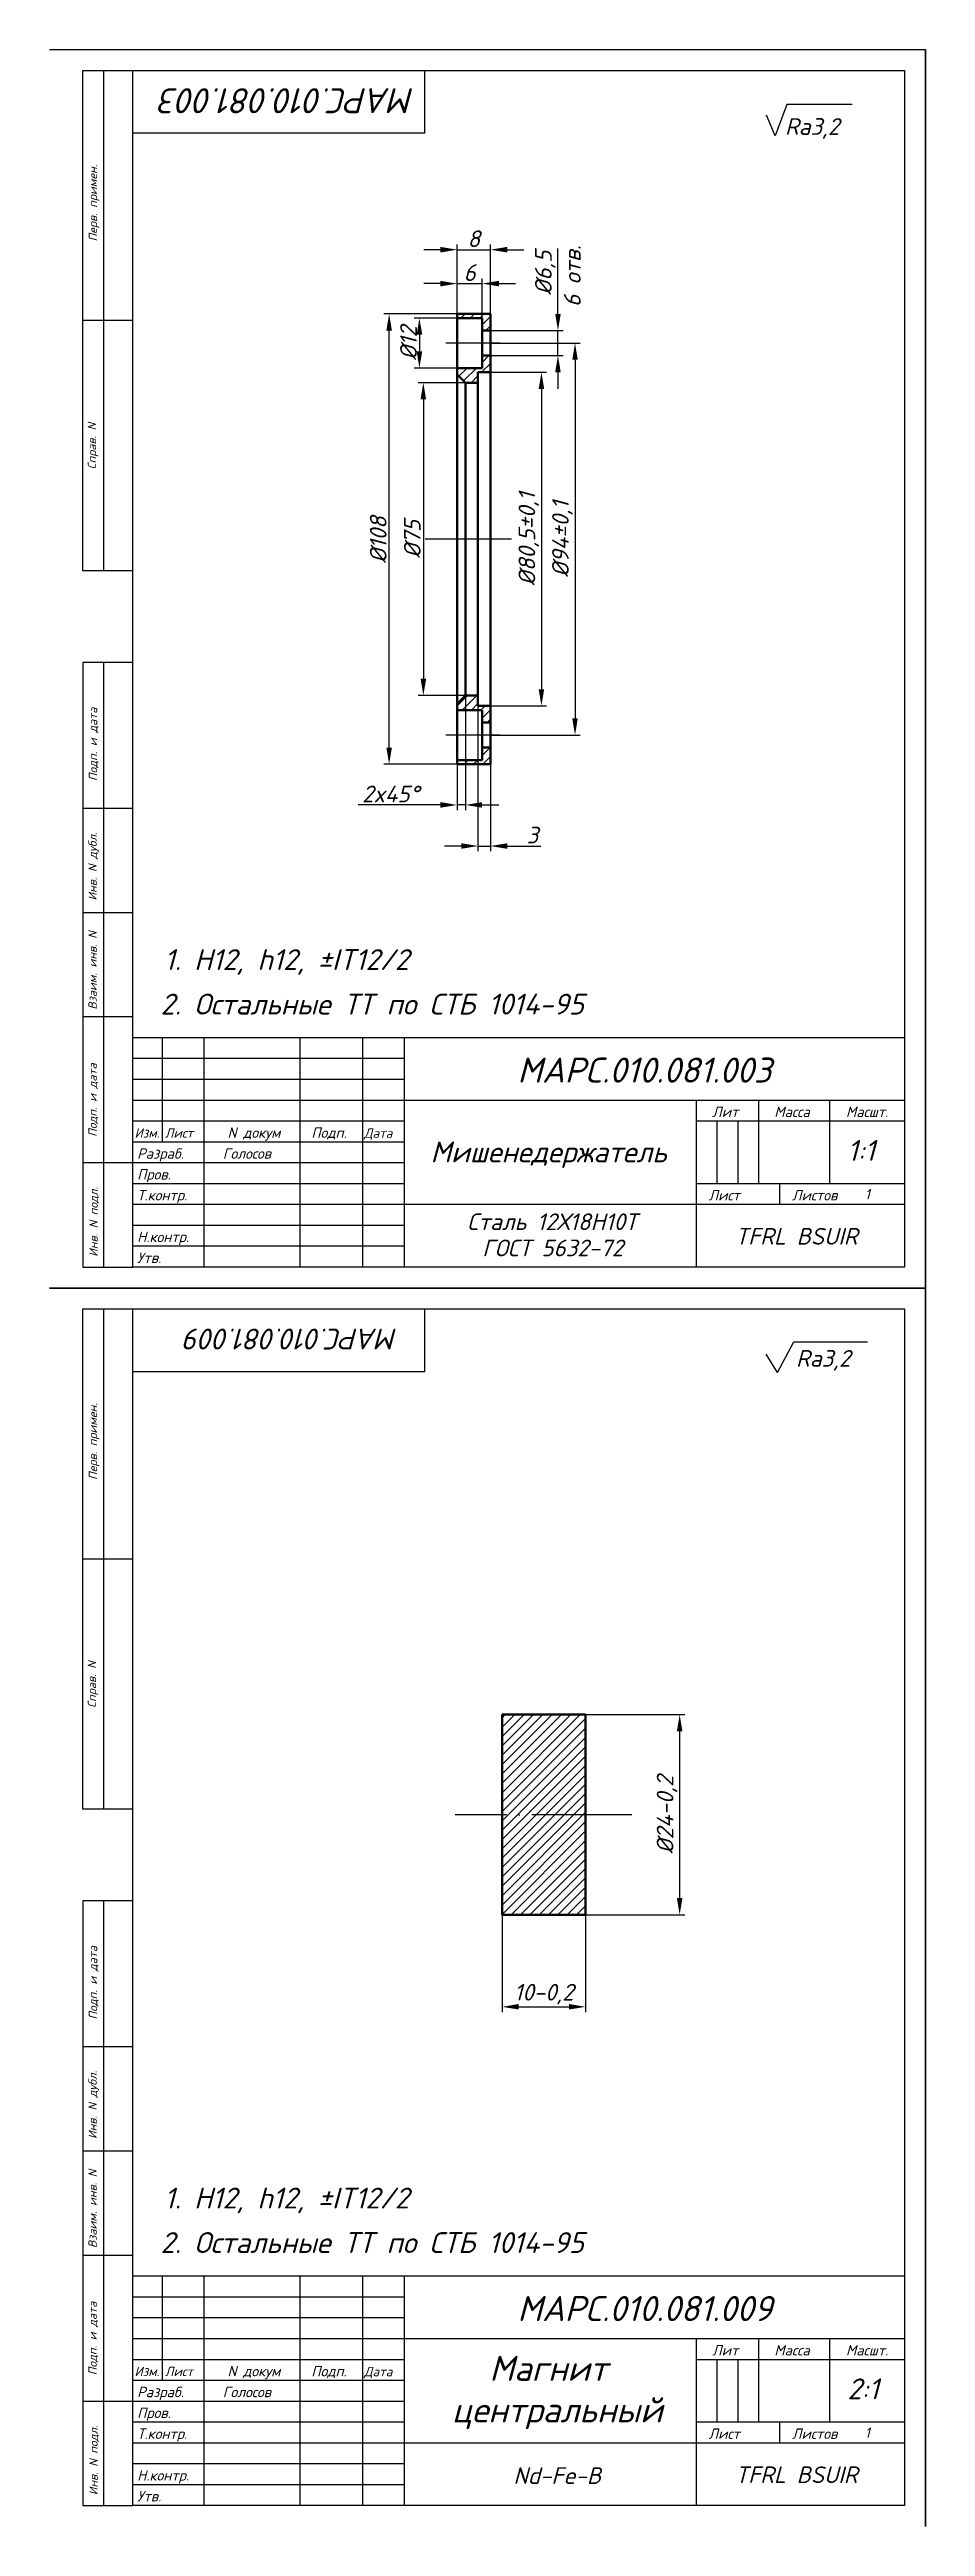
# Model space of a CAD drawing. Header units: millimetres. Extents: x -5427 to 3670, y -5891 to 948.
# Drawn here: x -4377 to -4167, y 354 to 948 of the extents above; entities that cross this region are included whole.
import ezdxf
from ezdxf.enums import TextEntityAlignment as Align

# ---------------------------------------------------------------- set-up
doc = ezdxf.new("R2010")
doc.units = ezdxf.units.MM
doc.header["$MEASUREMENT"] = 0
doc.linetypes.add('ACAD_ISO04W100', pattern=[30, 24, -3, 0, -3])
doc.layers.add('оси', color=1, linetype='ACAD_ISO04W100')
doc.layers.add('Толстые', color=7, linetype='Continuous', lineweight=50)
doc.layers.add('Тонкие', color=140, linetype='Continuous', lineweight=25)
doc.styles.get("Standard").update_dxf_attribs({"font": 'isocpeui.ttf'})
doc.styles.add('Для рамки', font='simplex.shx', dxfattribs={"oblique": 15, "height": 4})
doc.dimstyles.new('ISO-25', dxfattribs={"dimtxt": 4, "dimasz": 4, "dimexe": 1.25, "dimexo": 0, "dimtad": 1, "dimtxsty": 'Standard', "dimcen": 2.5, "dimadec": 0, "dimazin": 0, "dimtfac": 1, "dimtmove": 0, "dimatfit": 3, "dimfxl": 1, "dimarcsym": 0})

msp = doc.modelspace()

# ---------------------------------------------------------------- texts
at = {"layer": 'Тонкие'}
for s, height, rotation, p in [('МАРС.010.081.003', 6, 180, (-4289.494, 939.218)), ('6 отв.', 4, 90, (-4249.756, 886.741)), ('МАРС.010.081.009', 5, 180, (-4293.557, 641.749))]:
    msp.add_text(s, height=height, rotation=rotation, dxfattribs=at).set_placement(p)
for s, height, p in [('Ra3,2', 4, (-4200.803, 928.029)), ('1. H12, h12, %%pIT12/2', 5, (-4349.613, 727.745)), ('2. Остальные ТТ по СТБ 1014-95', 5, (-4350.512, 717.065)), ('МАРС.010.081.003', 6, (-4264.954, 700.744)), ('Изм.', 2.25, (-4356.75, 687.531)), ('Лист', 2.25, (-4349.463, 687.531)), ('Дата', 2.25, (-4301.714, 687.5)), ('Разраб.', 2.5, (-4356.118, 682.486)), ('Голосов', 2.5, (-4335.586, 682.486)), ('Мишенедержатель', 5, (-4285.785, 681.619)), ('1:1', 5, (-4185.83, 681.989)), ('Пров.', 2.5, (-4356.118, 677.486)), ('Т.контр.', 2.5, (-4356.118, 672.486)), ('Лист', 2.5, (-4219.118, 672.486)), ('Листов', 2.5, (-4199.118, 672.486)), ('1', 2.5, (-4181.68, 672.72)), ('Сталь 12Х18Н10Т', 4, (-4276.987, 665.376)), ('TFRL BSUIR', 4, (-4212.77, 661.891)), ('Утв.', 2.5, (-4356.118, 657.486)), ('Н.контр.', 2.5, (-4356.118, 662.486)), ('ГОСТ 5632-72', 4, (-4273.38, 659.096)), ('Ra3,2', 4, (-4198.148, 632.614)), ('1. H12, h12, %%pIT12/2', 5, (-4349.613, 430.745)), ('2. Остальные ТТ по СТБ 1014-95', 5, (-4350.512, 420.065)), ('МАРС.010.081.009', 6, (-4264.954, 403.744)), ('Изм.', 2.25, (-4356.75, 390.531)), ('Лист', 2.25, (-4349.463, 390.531)), ('Дата', 2.25, (-4301.714, 390.5)), ('Магнит', 6, (-4271.679, 389.409)), ('Разраб.', 2.5, (-4356.118, 385.486)), ('Голосов', 2.5, (-4335.586, 385.486)), ('2:1', 5, (-4185.83, 384.989)), ('Пров.', 2.5, (-4356.118, 380.486)), ('центральный', 6, (-4280.621, 379.442)), ('Т.контр.', 2.5, (-4356.118, 375.486)), ('Лист', 2.5, (-4219.118, 375.486)), ('Листов', 2.5, (-4199.118, 375.486)), ('1', 2.5, (-4181.68, 375.72)), ('Nd-Fe-B', 4, (-4265.907, 364.686)), ('TFRL BSUIR', 4, (-4212.77, 364.891)), ('Утв.', 2.5, (-4356.118, 360.486)), ('Н.контр.', 2.5, (-4356.118, 365.486))]:
    msp.add_text(s, height=height, dxfattribs=at).set_placement(p)
at = {"layer": 'Тонкие', "linetype": 'Continuous', "style": 'Для рамки', "oblique": 15}
for s, p in [('Перв. примен.', (-4365.713, 902.458)), ('Справ. N', (-4365.957, 847.824)), ('Подп. и дата', (-4365.697, 773.045)), ('Инв. N дубл.', (-4365.795, 744.405)), ('Взаим. инв. N', (-4365.795, 718.243)), ('Подп. и дата', (-4365.795, 687.743)), ('Инв. N подл.', (-4365.569, 658.972)), ('Перв. примен.', (-4365.713, 605.458)), ('Справ. N', (-4365.957, 550.824)), ('Подп. и дата', (-4365.697, 476.045)), ('Инв. N дубл.', (-4365.795, 447.405)), ('Взаим. инв. N', (-4365.795, 421.243)), ('Подп. и дата', (-4365.795, 390.743)), ('Инв. N подл.', (-4365.569, 361.972))]:
    msp.add_text(s, height=2, rotation=90, dxfattribs=at).set_placement(p)
at = {"layer": 'Тонкие'}
for s, p in [('Лит', (-4215.118, 692.486)), ('Масса', (-4199.118, 692.486)), ('Масшт.', (-4181.118, 692.486)), ('N докум', (-4328.118, 687.486)), ('Подп.', (-4310.118, 687.486)), ('Лит', (-4215.118, 395.486)), ('Масса', (-4199.118, 395.486)), ('Масшт.', (-4181.118, 395.486)), ('N докум', (-4328.118, 390.486)), ('Подп.', (-4310.118, 390.486))]:
    msp.add_text(s, height=2.5, dxfattribs=at).set_placement(p, align=Align.CENTER)

# ---------------------------------------------------------------- blocks, each defined once
blk = doc.blocks.new('*D656')
at = {"layer": 'Defpoints', "color": 0, "transparency": 16777216}
for p in [(-4248.61, 549.18), (-4248.61, 501.18), (-4226.05, 501.18)]:
    blk.add_point(p, dxfattribs=at)
at = {"layer": 'Тонкие', "color": 0, "lineweight": -2, "transparency": 16777216}
for p, q in [((-4248.61, 549.18), (-4224.8, 549.18)), ((-4226.05, 545.18), (-4226.05, 505.18)), ((-4248.61, 501.18), (-4224.8, 501.18))]:
    blk.add_line(p, q, dxfattribs=at)
at = {"layer": 'Тонкие', "color": 0, "transparency": 16777216}
for points in [[(-4226.71, 545.18), (-4225.38, 545.18), (-4226.05, 549.18)], [(-4226.71, 505.18), (-4225.38, 505.18), (-4226.05, 501.18)]]:
    blk.add_solid(points, dxfattribs=at)
at = {"layer": 'Тонкие', "color": 0, "transparency": 16777216, "insert": (-4229.07, 525.18), "char_height": 4, "attachment_point": 5, "rotation": 90}
blk.add_mtext('%%c24-0,2', dxfattribs=at)
blk = doc.blocks.new('*D657')
at = {"layer": 'Defpoints', "color": 0, "transparency": 16777216}
for p in [(-4268.61, 501.18), (-4248.61, 501.18), (-4248.61, 479.11)]:
    blk.add_point(p, dxfattribs=at)
at = {"layer": 'Тонкие', "color": 0, "lineweight": -2, "transparency": 16777216}
for p, q in [((-4268.61, 501.18), (-4268.61, 477.86)), ((-4248.61, 501.18), (-4248.61, 477.86)), ((-4264.61, 479.11), (-4252.61, 479.11))]:
    blk.add_line(p, q, dxfattribs=at)
at = {"layer": 'Тонкие', "color": 0, "transparency": 16777216}
for points in [[(-4264.61, 479.78), (-4264.61, 478.45), (-4268.61, 479.11)], [(-4252.61, 479.78), (-4252.61, 478.45), (-4248.61, 479.11)]]:
    blk.add_solid(points, dxfattribs=at)
at = {"layer": 'Тонкие', "color": 0, "transparency": 16777216, "insert": (-4258.61, 482.14), "char_height": 4, "attachment_point": 5}
blk.add_mtext('10-0,2', dxfattribs=at)
blk = doc.blocks.new('*D584')
at = {"layer": 'Defpoints', "color": 0, "transparency": 16777216}
for p in [(-4277.4, 868.59), (-4287.5, 793.59), (-4277.4, 793.59)]:
    blk.add_point(p, dxfattribs=at)
at = {"layer": 'Тонкие', "color": 0, "lineweight": -2, "transparency": 16777216}
for p, q in [((-4277.4, 868.59), (-4288.75, 868.59)), ((-4287.5, 864.59), (-4287.5, 797.59)), ((-4277.4, 793.59), (-4288.75, 793.59))]:
    blk.add_line(p, q, dxfattribs=at)
at = {"layer": 'Тонкие', "color": 0, "transparency": 16777216}
for points in [[(-4288.17, 864.59), (-4286.83, 864.59), (-4287.5, 868.59)], [(-4288.17, 797.59), (-4286.83, 797.59), (-4287.5, 793.59)]]:
    blk.add_solid(points, dxfattribs=at)
at = {"layer": 'Тонкие', "color": 0, "transparency": 16777216, "insert": (-4290.15, 831.09), "char_height": 4, "attachment_point": 5, "rotation": 90}
blk.add_mtext('%%c75', dxfattribs=at)
blk = doc.blocks.new('*D585')
at = {"layer": 'Defpoints', "color": 0, "transparency": 16777216}
for p in [(-4271.4, 871.09), (-4271.4, 791.09), (-4259.19, 791.09)]:
    blk.add_point(p, dxfattribs=at)
at = {"layer": 'Тонкие', "color": 0, "lineweight": -2, "transparency": 16777216}
for p, q in [((-4271.4, 871.09), (-4257.94, 871.09)), ((-4259.19, 867.09), (-4259.19, 795.09)), ((-4271.4, 791.09), (-4257.94, 791.09))]:
    blk.add_line(p, q, dxfattribs=at)
at = {"layer": 'Тонкие', "color": 0, "transparency": 16777216}
for points in [[(-4259.85, 867.09), (-4258.52, 867.09), (-4259.19, 871.09)], [(-4259.85, 795.09), (-4258.52, 795.09), (-4259.19, 791.09)]]:
    blk.add_solid(points, dxfattribs=at)
at = {"layer": 'Тонкие', "color": 0, "transparency": 16777216, "insert": (-4262.21, 831.09), "char_height": 4, "attachment_point": 5, "rotation": 90}
blk.add_mtext('%%c80,5%%p0,1', dxfattribs=at)
blk = doc.blocks.new('*D586')
at = {"layer": 'Defpoints', "color": 0, "transparency": 16777216}
for p in [(-4271.4, 878.09), (-4271.4, 784.09), (-4251.13, 784.09)]:
    blk.add_point(p, dxfattribs=at)
at = {"layer": 'Тонкие', "color": 0, "lineweight": -2, "transparency": 16777216}
for p, q in [((-4271.4, 878.09), (-4249.88, 878.09)), ((-4251.13, 874.09), (-4251.13, 788.09)), ((-4271.4, 784.09), (-4249.88, 784.09))]:
    blk.add_line(p, q, dxfattribs=at)
at = {"layer": 'Тонкие', "color": 0, "transparency": 16777216}
for points in [[(-4251.8, 874.09), (-4250.47, 874.09), (-4251.13, 878.09)], [(-4251.8, 788.09), (-4250.47, 788.09), (-4251.13, 784.09)]]:
    blk.add_solid(points, dxfattribs=at)
at = {"layer": 'Тонкие', "color": 0, "transparency": 16777216, "insert": (-4254.16, 831.09), "char_height": 4, "attachment_point": 5, "rotation": 90}
blk.add_mtext('%%c94%%p0,1', dxfattribs=at)
blk = doc.blocks.new('*D587')
at = {"layer": 'Defpoints', "color": 0, "transparency": 16777216}
for p in [(-4279.4, 791.59), (-4277.4, 793.59), (-4277.4, 767.33)]:
    blk.add_point(p, dxfattribs=at)
at = {"layer": 'Тонкие', "color": 0, "lineweight": -2, "transparency": 16777216}
for p, q in [((-4279.4, 791.59), (-4279.4, 766.08)), ((-4277.4, 793.59), (-4277.4, 766.08)), ((-4283.4, 767.33), (-4303.11, 767.33)), ((-4277.4, 767.33), (-4279.4, 767.33)), ((-4273.4, 767.33), (-4269.4, 767.33))]:
    blk.add_line(p, q, dxfattribs=at)
at = {"layer": 'Тонкие', "color": 0, "transparency": 16777216}
for points in [[(-4283.4, 768), (-4283.4, 766.67), (-4279.4, 767.33)], [(-4273.4, 768), (-4273.4, 766.67), (-4277.4, 767.33)]]:
    blk.add_solid(points, dxfattribs=at)
at = {"layer": 'Тонкие', "color": 0, "transparency": 16777216, "insert": (-4295.35, 769.96), "char_height": 4, "attachment_point": 5}
blk.add_mtext('2x45%%d', dxfattribs=at)
blk = doc.blocks.new('*D588')
at = {"layer": 'Defpoints', "color": 0, "transparency": 16777216}
for p in [(-4279.4, 884.09), (-4288.44, 872.09), (-4279.26, 872.09)]:
    blk.add_point(p, dxfattribs=at)
at = {"layer": 'Тонкие', "color": 0, "lineweight": -2, "transparency": 16777216}
for p, q in [((-4279.4, 884.09), (-4289.69, 884.09)), ((-4288.44, 880.09), (-4288.44, 876.09)), ((-4279.26, 872.09), (-4289.69, 872.09))]:
    blk.add_line(p, q, dxfattribs=at)
at = {"layer": 'Тонкие', "color": 0, "transparency": 16777216}
for points in [[(-4289.1, 880.09), (-4287.77, 880.09), (-4288.44, 884.09)], [(-4289.1, 876.09), (-4287.77, 876.09), (-4288.44, 872.09)]]:
    blk.add_solid(points, dxfattribs=at)
at = {"layer": 'Тонкие', "color": 0, "transparency": 16777216, "insert": (-4291.06, 878.09), "char_height": 4, "attachment_point": 5, "rotation": 90}
blk.add_mtext('%%c12', dxfattribs=at)
blk = doc.blocks.new('*D589')
at = {"layer": 'Defpoints', "color": 0, "transparency": 16777216}
for p in [(-4271.4, 881.09), (-4271.4, 875.09), (-4255.22, 875.09)]:
    blk.add_point(p, dxfattribs=at)
at = {"layer": 'Тонкие', "color": 0, "lineweight": -2, "transparency": 16777216}
for p, q in [((-4255.22, 885.09), (-4255.22, 900.74)), ((-4271.4, 881.09), (-4253.97, 881.09)), ((-4255.22, 875.09), (-4255.22, 881.09)), ((-4271.4, 875.09), (-4253.97, 875.09)), ((-4255.22, 871.09), (-4255.22, 867.09))]:
    blk.add_line(p, q, dxfattribs=at)
at = {"layer": 'Тонкие', "color": 0, "transparency": 16777216}
for points in [[(-4255.89, 885.09), (-4254.56, 885.09), (-4255.22, 881.09)], [(-4255.89, 871.09), (-4254.56, 871.09), (-4255.22, 875.09)]]:
    blk.add_solid(points, dxfattribs=at)
at = {"layer": 'Тонкие', "color": 0, "transparency": 16777216, "insert": (-4258.25, 894.93), "char_height": 4, "attachment_point": 5, "rotation": 90}
blk.add_mtext('%%c6,5', dxfattribs=at)
blk = doc.blocks.new('*D590')
at = {"layer": 'Defpoints', "color": 0, "transparency": 16777216}
for p in [(-4273.4, 892.35), (-4279.4, 885.09), (-4273.4, 884.09)]:
    blk.add_point(p, dxfattribs=at)
at = {"layer": 'Тонкие', "color": 0, "lineweight": -2, "transparency": 16777216}
for p, q in [((-4283.4, 892.35), (-4287.4, 892.35)), ((-4279.4, 885.09), (-4279.4, 893.6)), ((-4279.4, 892.35), (-4273.4, 892.35)), ((-4273.4, 884.09), (-4273.4, 893.6)), ((-4269.4, 892.35), (-4265.4, 892.35))]:
    blk.add_line(p, q, dxfattribs=at)
at = {"layer": 'Тонкие', "color": 0, "transparency": 16777216}
for points in [[(-4283.4, 893.02), (-4283.4, 891.69), (-4279.4, 892.35)], [(-4269.4, 893.02), (-4269.4, 891.69), (-4273.4, 892.35)]]:
    blk.add_solid(points, dxfattribs=at)
at = {"layer": 'Тонкие', "color": 0, "transparency": 16777216, "insert": (-4276.4, 894.98), "char_height": 4, "attachment_point": 5}
blk.add_mtext('6', dxfattribs=at)
blk = doc.blocks.new('*D591')
at = {"layer": 'Defpoints', "color": 0, "transparency": 16777216}
for p in [(-4271.4, 900.49), (-4279.4, 885.09), (-4271.4, 885.09)]:
    blk.add_point(p, dxfattribs=at)
at = {"layer": 'Тонкие', "color": 0, "lineweight": -2, "transparency": 16777216}
for p, q in [((-4283.4, 900.49), (-4287.4, 900.49)), ((-4279.4, 885.09), (-4279.4, 901.74)), ((-4279.4, 900.49), (-4271.4, 900.49)), ((-4271.4, 885.09), (-4271.4, 901.74)), ((-4267.4, 900.49), (-4263.4, 900.49))]:
    blk.add_line(p, q, dxfattribs=at)
at = {"layer": 'Тонкие', "color": 0, "transparency": 16777216}
for points in [[(-4283.4, 901.16), (-4283.4, 899.82), (-4279.4, 900.49)], [(-4267.4, 901.16), (-4267.4, 899.82), (-4271.4, 900.49)]]:
    blk.add_solid(points, dxfattribs=at)
at = {"layer": 'Тонкие', "color": 0, "transparency": 16777216, "insert": (-4275.4, 903.11), "char_height": 4, "attachment_point": 5}
blk.add_mtext('8', dxfattribs=at)
blk = doc.blocks.new('*D592')
at = {"layer": 'Defpoints', "color": 0, "transparency": 16777216}
for p in [(-4274.4, 791.09), (-4271.4, 791.09), (-4274.4, 757.48)]:
    blk.add_point(p, dxfattribs=at)
at = {"layer": 'Тонкие', "color": 0, "lineweight": -2, "transparency": 16777216}
for p, q in [((-4274.4, 791.09), (-4274.4, 756.23)), ((-4271.4, 791.09), (-4271.4, 756.23)), ((-4278.4, 757.48), (-4282.4, 757.48)), ((-4274.4, 757.48), (-4271.4, 757.48)), ((-4267.4, 757.48), (-4259.32, 757.48))]:
    blk.add_line(p, q, dxfattribs=at)
at = {"layer": 'Тонкие', "color": 0, "transparency": 16777216}
for points in [[(-4278.4, 758.15), (-4278.4, 756.81), (-4274.4, 757.48)], [(-4267.4, 758.15), (-4267.4, 756.81), (-4271.4, 757.48)]]:
    blk.add_solid(points, dxfattribs=at)
at = {"layer": 'Тонкие', "color": 0, "transparency": 16777216, "insert": (-4261.36, 760.1), "char_height": 4, "attachment_point": 5}
blk.add_mtext('3', dxfattribs=at)
blk = doc.blocks.new('*D613')
at = {"layer": 'Defpoints', "color": 0, "transparency": 16777216}
for p in [(-4295.7, 885.09), (-4279.4, 885.09), (-4279.4, 777.09)]:
    blk.add_point(p, dxfattribs=at)
at = {"layer": 'Тонкие', "color": 0, "lineweight": -2, "transparency": 16777216}
for p, q in [((-4279.4, 885.09), (-4296.95, 885.09)), ((-4295.7, 781.09), (-4295.7, 881.09)), ((-4279.4, 777.09), (-4296.95, 777.09))]:
    blk.add_line(p, q, dxfattribs=at)
at = {"layer": 'Тонкие', "color": 0, "transparency": 16777216}
for points in [[(-4296.37, 881.09), (-4295.03, 881.09), (-4295.7, 885.09)], [(-4296.37, 781.09), (-4295.03, 781.09), (-4295.7, 777.09)]]:
    blk.add_solid(points, dxfattribs=at)
at = {"layer": 'Тонкие', "color": 0, "transparency": 16777216, "insert": (-4298.32, 830.92), "char_height": 4, "attachment_point": 5, "rotation": 90}
blk.add_mtext('%%c108', dxfattribs=at)

# ---------------------------------------------------------------- dimensions: what is measured, and where the dimension line sits
at = {"layer": 'Тонкие'}
for base, p2, picture, middle in [((-4271.403, 900.489), (-4271.403, 885.092), '*D591', (-4275.403, 903.114)), ((-4273.403, 892.354), (-4273.403, 884.092), '*D590', (-4276.403, 894.979))]:
    dim = msp.add_linear_dim(base=base, p1=(-4279.403, 885.092), p2=p2, dimstyle='ISO-25', dxfattribs=at)
    dim.commit()
    dim.dimension.update_dxf_attribs({"geometry": picture, "text_midpoint": middle})
for base, p1, p2, text, picture, middle in [((-4255.222, 875.092), (-4271.403, 881.092), (-4271.403, 875.092), '%%c6,5', '*D589', (-4255.222, 894.935)), ((-4295.699, 885.092), (-4279.403, 777.092), (-4279.403, 885.092), '%%c108', '*D613', (-4295.699, 830.924))]:
    dim = msp.add_linear_dim(base=base, p1=p1, p2=p2, angle=90, text=text, dimstyle='ISO-25', dxfattribs=at)
    dim.commit()
    dim.dimension.update_dxf_attribs({"geometry": picture, "text_midpoint": middle, "dimtype": 160})
for base, p1, p2, text, picture, middle in [((-4288.438, 872.092), (-4279.403, 884.092), (-4279.258, 872.092), '%%c12', '*D588', (-4291.063, 878.092)), ((-4251.133, 784.092), (-4271.403, 878.092), (-4271.403, 784.092), '%%c94%%p0,1', '*D586', (-4254.158, 831.092)), ((-4287.501, 793.592), (-4277.403, 868.592), (-4277.403, 793.592), '%%c75', '*D584', (-4290.152, 831.092)), ((-4259.187, 791.092), (-4271.403, 871.092), (-4271.403, 791.092), '%%c80,5%%p0,1', '*D585', (-4262.212, 831.092)), ((-4226.047, 501.176), (-4248.61, 549.176), (-4248.61, 501.176), '%%c24-0,2', '*D656', (-4229.072, 525.176))]:
    dim = msp.add_linear_dim(base=base, p1=p1, p2=p2, angle=90, text=text, dimstyle='ISO-25', dxfattribs=at)
    dim.commit()
    dim.dimension.update_dxf_attribs({"geometry": picture, "text_midpoint": middle})
dim = msp.add_linear_dim(base=(-4277.403, 767.333), p1=(-4279.403, 791.592), p2=(-4277.403, 793.592), text='2x45%%d', dimstyle='ISO-25', dxfattribs=at)
dim.commit()
dim.dimension.update_dxf_attribs({"geometry": '*D587', "text_midpoint": (-4295.352, 767.333), "dimtype": 160})
dim = msp.add_linear_dim(base=(-4274.403, 757.479), p1=(-4271.403, 791.092), p2=(-4274.403, 791.092), dimstyle='ISO-25', dxfattribs=at)
dim.commit()
dim.dimension.update_dxf_attribs({"geometry": '*D592', "text_midpoint": (-4261.359, 757.479), "dimtype": 160})
dim = msp.add_linear_dim(base=(-4248.61, 479.113), p1=(-4268.61, 501.176), p2=(-4248.61, 501.176), text='10-0,2', dimstyle='ISO-25', dxfattribs=at)
dim.commit()
dim.dimension.update_dxf_attribs({"geometry": '*D657', "text_midpoint": (-4258.61, 482.138)})

# ---------------------------------------------------------------- hatches: boundary and pattern name
at = {"layer": 'Тонкие'}
h = msp.add_hatch(dxfattribs=at)
h.set_pattern_fill('ANSI31', color=256, scale=0.5, style=0)
h.set_pattern_definition([(45, (-9622.4282, 2032.8724), (-1.122532, 1.122532), [])])
h.paths.add_polyline_path([(-4271.403, 885.092), (-4279.403, 885.092), (-4279.403, 884.092), (-4273.403, 884.092), (-4273.403, 881.092), (-4271.403, 881.092)])
h.paths.add_polyline_path([(-4271.403, 871.092), (-4271.403, 875.092), (-4273.403, 875.092), (-4273.403, 872.092), (-4279.403, 872.092), (-4279.403, 870.592), (-4277.403, 868.592), (-4274.403, 868.592), (-4274.403, 871.092)])
h.paths.add_polyline_path([(-4273.403, 790.092), (-4273.403, 787.092), (-4271.403, 787.092), (-4271.403, 791.092), (-4274.403, 791.092), (-4274.403, 793.592), (-4277.403, 793.592), (-4279.403, 791.592), (-4279.403, 790.092)])
h.paths.add_polyline_path([(-4271.403, 777.092), (-4271.403, 781.092), (-4273.403, 781.092), (-4273.403, 778.092), (-4279.403, 778.092), (-4279.403, 777.092)])
h = msp.add_hatch(dxfattribs=at)
h.set_pattern_fill('ANSI31', color=256, scale=0.5, style=0)
h.set_pattern_definition([(45, (-7324.293, 1302.6054), (-1.122532, 1.122532), [])])
h.paths.add_polyline_path([(-4268.61, 525.176), (-4248.61, 525.176), (-4248.61, 549.176), (-4268.61, 549.176)])
h.paths.add_polyline_path([(-4268.61, 525.176), (-4268.61, 501.176), (-4248.61, 501.176), (-4248.61, 525.176)])

# ---------------------------------------------------------------- linework, layer by layer
for p, q in [((-4377.118, 948.486), (-4167.118, 948.486)), ((-4167.118, 948.486), (-4167.118, 651.486)), ((-4167.118, 651.486), (-4167.118, 948.486)), ((-4369.118, 823.486), (-4369.118, 943.486)), ((-4369.118, 943.486), (-4357.118, 943.486)), ((-4364.118, 823.486), (-4364.118, 943.486)), ((-4357.118, 656.486), (-4357.118, 943.486)), ((-4357.118, 943.486), (-4172.118, 943.486)), ((-4287.118, 928.486), (-4287.118, 943.486)), ((-4172.118, 943.486), (-4172.118, 656.486)), ((-4357.118, 928.486), (-4287.118, 928.486)), ((-4357.118, 883.486), (-4369.118, 883.486)), ((-4357.118, 823.486), (-4369.118, 823.486)), ((-4369.118, 801.486), (-4369.118, 656.486)), ((-4357.118, 801.486), (-4369.118, 801.486)), ((-4364.118, 656.486), (-4364.118, 801.486)), ((-4357.118, 766.486), (-4369.118, 766.486)), ((-4357.118, 741.486), (-4369.118, 741.486)), ((-4357.118, 716.486), (-4369.118, 716.486)), ((-4172.118, 711.486), (-4357.118, 711.486)), ((-4350.118, 711.486), (-4350.118, 686.486)), ((-4350.118, 711.486), (-4350.118, 686.486)), ((-4340.118, 711.486), (-4340.118, 656.486)), ((-4340.118, 711.486), (-4340.118, 656.486)), ((-4317.118, 711.486), (-4317.118, 656.486)), ((-4317.118, 711.486), (-4317.118, 656.486)), ((-4302.118, 711.486), (-4302.118, 656.486)), ((-4302.118, 711.486), (-4302.118, 656.486)), ((-4292.118, 711.486), (-4292.118, 656.486)), ((-4292.118, 711.486), (-4292.118, 656.486)), ((-4172.118, 696.486), (-4292.118, 696.486)), ((-4222.118, 696.486), (-4222.118, 656.486)), ((-4222.118, 696.486), (-4222.118, 656.486)), ((-4207.118, 696.486), (-4207.118, 676.486)), ((-4207.118, 696.486), (-4207.118, 676.486)), ((-4190.118, 696.486), (-4190.118, 676.486)), ((-4190.118, 696.486), (-4190.118, 676.486)), ((-4292.118, 691.486), (-4357.118, 691.486)), ((-4172.118, 691.486), (-4222.118, 691.486)), ((-4292.118, 686.486), (-4357.118, 686.486)), ((-4292.118, 686.486), (-4357.118, 686.486)), ((-4357.118, 681.486), (-4369.118, 681.486)), ((-4172.118, 671.486), (-4292.118, 671.486)), ((-4172.118, 671.486), (-4292.118, 671.486)), ((-4172.118, 676.486), (-4222.118, 676.486)), ((-4172.118, 676.486), (-4222.118, 676.486)), ((-4202.118, 676.486), (-4202.118, 671.486)), ((-4202.118, 676.486), (-4202.118, 671.486)), ((-4369.118, 656.486), (-4357.118, 656.486)), ((-4172.118, 656.486), (-4357.118, 656.486)), ((-4167.118, 651.486), (-4377.118, 651.486)), ((-4377.118, 651.486), (-4167.118, 651.486)), ((-4167.118, 651.486), (-4167.118, 354.486)), ((-4167.118, 354.486), (-4167.118, 651.486)), ((-4369.118, 526.486), (-4369.118, 646.486)), ((-4369.118, 646.486), (-4357.118, 646.486)), ((-4364.118, 526.486), (-4364.118, 646.486)), ((-4357.118, 359.486), (-4357.118, 646.486)), ((-4357.118, 646.486), (-4172.118, 646.486)), ((-4287.118, 631.486), (-4287.118, 646.486)), ((-4172.118, 646.486), (-4172.118, 359.486)), ((-4357.118, 631.486), (-4287.118, 631.486)), ((-4357.118, 586.486), (-4369.118, 586.486)), ((-4357.118, 526.486), (-4369.118, 526.486)), ((-4369.118, 504.486), (-4369.118, 359.486)), ((-4357.118, 504.486), (-4369.118, 504.486)), ((-4364.118, 359.486), (-4364.118, 504.486)), ((-4357.118, 469.486), (-4369.118, 469.486)), ((-4357.118, 444.486), (-4369.118, 444.486)), ((-4357.118, 419.486), (-4369.118, 419.486)), ((-4172.118, 414.486), (-4357.118, 414.486)), ((-4350.118, 414.486), (-4350.118, 389.486)), ((-4350.118, 414.486), (-4350.118, 389.486)), ((-4340.118, 414.486), (-4340.118, 359.486)), ((-4340.118, 414.486), (-4340.118, 359.486)), ((-4317.118, 414.486), (-4317.118, 359.486)), ((-4317.118, 414.486), (-4317.118, 359.486)), ((-4302.118, 414.486), (-4302.118, 359.486)), ((-4302.118, 414.486), (-4302.118, 359.486)), ((-4292.118, 414.486), (-4292.118, 359.486)), ((-4292.118, 414.486), (-4292.118, 359.486)), ((-4172.118, 399.486), (-4292.118, 399.486)), ((-4222.118, 399.486), (-4222.118, 359.486)), ((-4222.118, 399.486), (-4222.118, 359.486)), ((-4207.118, 399.486), (-4207.118, 379.486)), ((-4207.118, 399.486), (-4207.118, 379.486)), ((-4190.118, 399.486), (-4190.118, 379.486)), ((-4190.118, 399.486), (-4190.118, 379.486)), ((-4292.118, 394.486), (-4357.118, 394.486)), ((-4172.118, 394.486), (-4222.118, 394.486)), ((-4292.118, 389.486), (-4357.118, 389.486)), ((-4292.118, 389.486), (-4357.118, 389.486)), ((-4357.118, 384.486), (-4369.118, 384.486)), ((-4172.118, 374.486), (-4292.118, 374.486)), ((-4172.118, 374.486), (-4292.118, 374.486)), ((-4172.118, 379.486), (-4222.118, 379.486)), ((-4172.118, 379.486), (-4222.118, 379.486)), ((-4202.118, 379.486), (-4202.118, 374.486)), ((-4202.118, 379.486), (-4202.118, 374.486)), ((-4369.118, 359.486), (-4357.118, 359.486)), ((-4172.118, 359.486), (-4357.118, 359.486))]:
    msp.add_line(p, q)
at = {"layer": 'оси'}
for p, q in [((-4269.059, 878.092), (-4282.094, 878.092)), ((-4266.346, 831.092), (-4287.044, 831.092)), ((-4269.059, 784.092), (-4282.094, 784.092)), ((-4237.5, 525.176), (-4279.889, 525.176))]:
    msp.add_line(p, q, dxfattribs=at)
at = {"layer": 'Толстые'}
for p, q in [((-4279.403, 777.092), (-4279.403, 885.092)), ((-4279.403, 885.092), (-4271.403, 885.092)), ((-4271.403, 777.092), (-4271.403, 885.092)), ((-4279.403, 884.092), (-4273.403, 884.092)), ((-4273.403, 884.092), (-4273.403, 872.092)), ((-4271.403, 881.092), (-4273.403, 881.092)), ((-4271.403, 875.092), (-4273.403, 875.092)), ((-4279.403, 872.092), (-4273.403, 872.092)), ((-4279.403, 870.592), (-4277.403, 868.592)), ((-4277.403, 868.592), (-4277.403, 793.592)), ((-4277.403, 868.592), (-4274.403, 868.592)), ((-4274.403, 791.092), (-4274.403, 871.092)), ((-4271.403, 871.092), (-4274.403, 871.092)), ((-4279.403, 836.092), (-4279.403, 789.092)), ((-4279.403, 791.592), (-4277.403, 793.592)), ((-4279.403, 790.092), (-4273.403, 790.092)), ((-4277.403, 793.592), (-4274.403, 793.592)), ((-4271.403, 791.092), (-4274.403, 791.092)), ((-4273.403, 778.092), (-4273.403, 790.092)), ((-4271.403, 787.092), (-4273.403, 787.092)), ((-4271.403, 781.092), (-4273.403, 781.092)), ((-4279.403, 778.092), (-4273.403, 778.092)), ((-4279.403, 777.092), (-4271.403, 777.092)), ((-4248.61, 549.176), (-4268.61, 549.176)), ((-4268.61, 501.176), (-4268.61, 549.176)), ((-4248.61, 549.176), (-4248.61, 501.176)), ((-4248.61, 501.176), (-4268.61, 501.176))]:
    msp.add_line(p, q, dxfattribs=at)
at = {"layer": 'Тонкие'}
for p, q in [((-4203.163, 927.76), (-4205.245, 932.73)), ((-4200.387, 935.273), (-4203.163, 927.76)), ((-4184.661, 935.273), (-4200.387, 935.273)), ((-4292.118, 706.486), (-4357.118, 706.486)), ((-4292.118, 701.486), (-4357.118, 701.486)), ((-4292.118, 696.486), (-4357.118, 696.486)), ((-4217.118, 691.486), (-4217.118, 676.486)), ((-4217.118, 691.486), (-4217.118, 676.486)), ((-4212.118, 691.486), (-4212.118, 676.486)), ((-4212.118, 691.486), (-4212.118, 676.486)), ((-4292.118, 681.486), (-4357.118, 681.486)), ((-4292.118, 681.486), (-4357.118, 681.486)), ((-4292.118, 676.486), (-4357.118, 676.486)), ((-4292.118, 676.486), (-4357.118, 676.486)), ((-4292.118, 671.486), (-4357.118, 671.486)), ((-4292.118, 671.486), (-4357.118, 671.486)), ((-4292.118, 666.486), (-4357.118, 666.486)), ((-4292.118, 666.486), (-4357.118, 666.486)), ((-4292.118, 661.486), (-4357.118, 661.486)), ((-4292.118, 661.486), (-4357.118, 661.486)), ((-4202.61, 631.188), (-4205.335, 635.643)), ((-4202.61, 631.188), (-4198.645, 638.613)), ((-4198.645, 638.613), (-4180.98, 638.608)), ((-4292.118, 409.486), (-4357.118, 409.486)), ((-4292.118, 404.486), (-4357.118, 404.486)), ((-4292.118, 399.486), (-4357.118, 399.486)), ((-4217.118, 394.486), (-4217.118, 379.486)), ((-4217.118, 394.486), (-4217.118, 379.486)), ((-4212.118, 394.486), (-4212.118, 379.486)), ((-4212.118, 394.486), (-4212.118, 379.486)), ((-4292.118, 384.486), (-4357.118, 384.486)), ((-4292.118, 384.486), (-4357.118, 384.486)), ((-4292.118, 379.486), (-4357.118, 379.486)), ((-4292.118, 379.486), (-4357.118, 379.486)), ((-4292.118, 374.486), (-4357.118, 374.486)), ((-4292.118, 374.486), (-4357.118, 374.486)), ((-4292.118, 369.486), (-4357.118, 369.486)), ((-4292.118, 369.486), (-4357.118, 369.486)), ((-4292.118, 364.486), (-4357.118, 364.486)), ((-4292.118, 364.486), (-4357.118, 364.486))]:
    msp.add_line(p, q, dxfattribs=at)

msp.set_redraw_order([(e.dxf.handle, doc.entitydb.next_handle()) for e in msp.query("TEXT MTEXT ATTDEF DIMENSION ARC_DIMENSION")])  # texts and dimensions are drawn at this point

doc.saveas('drawing.dxf')
